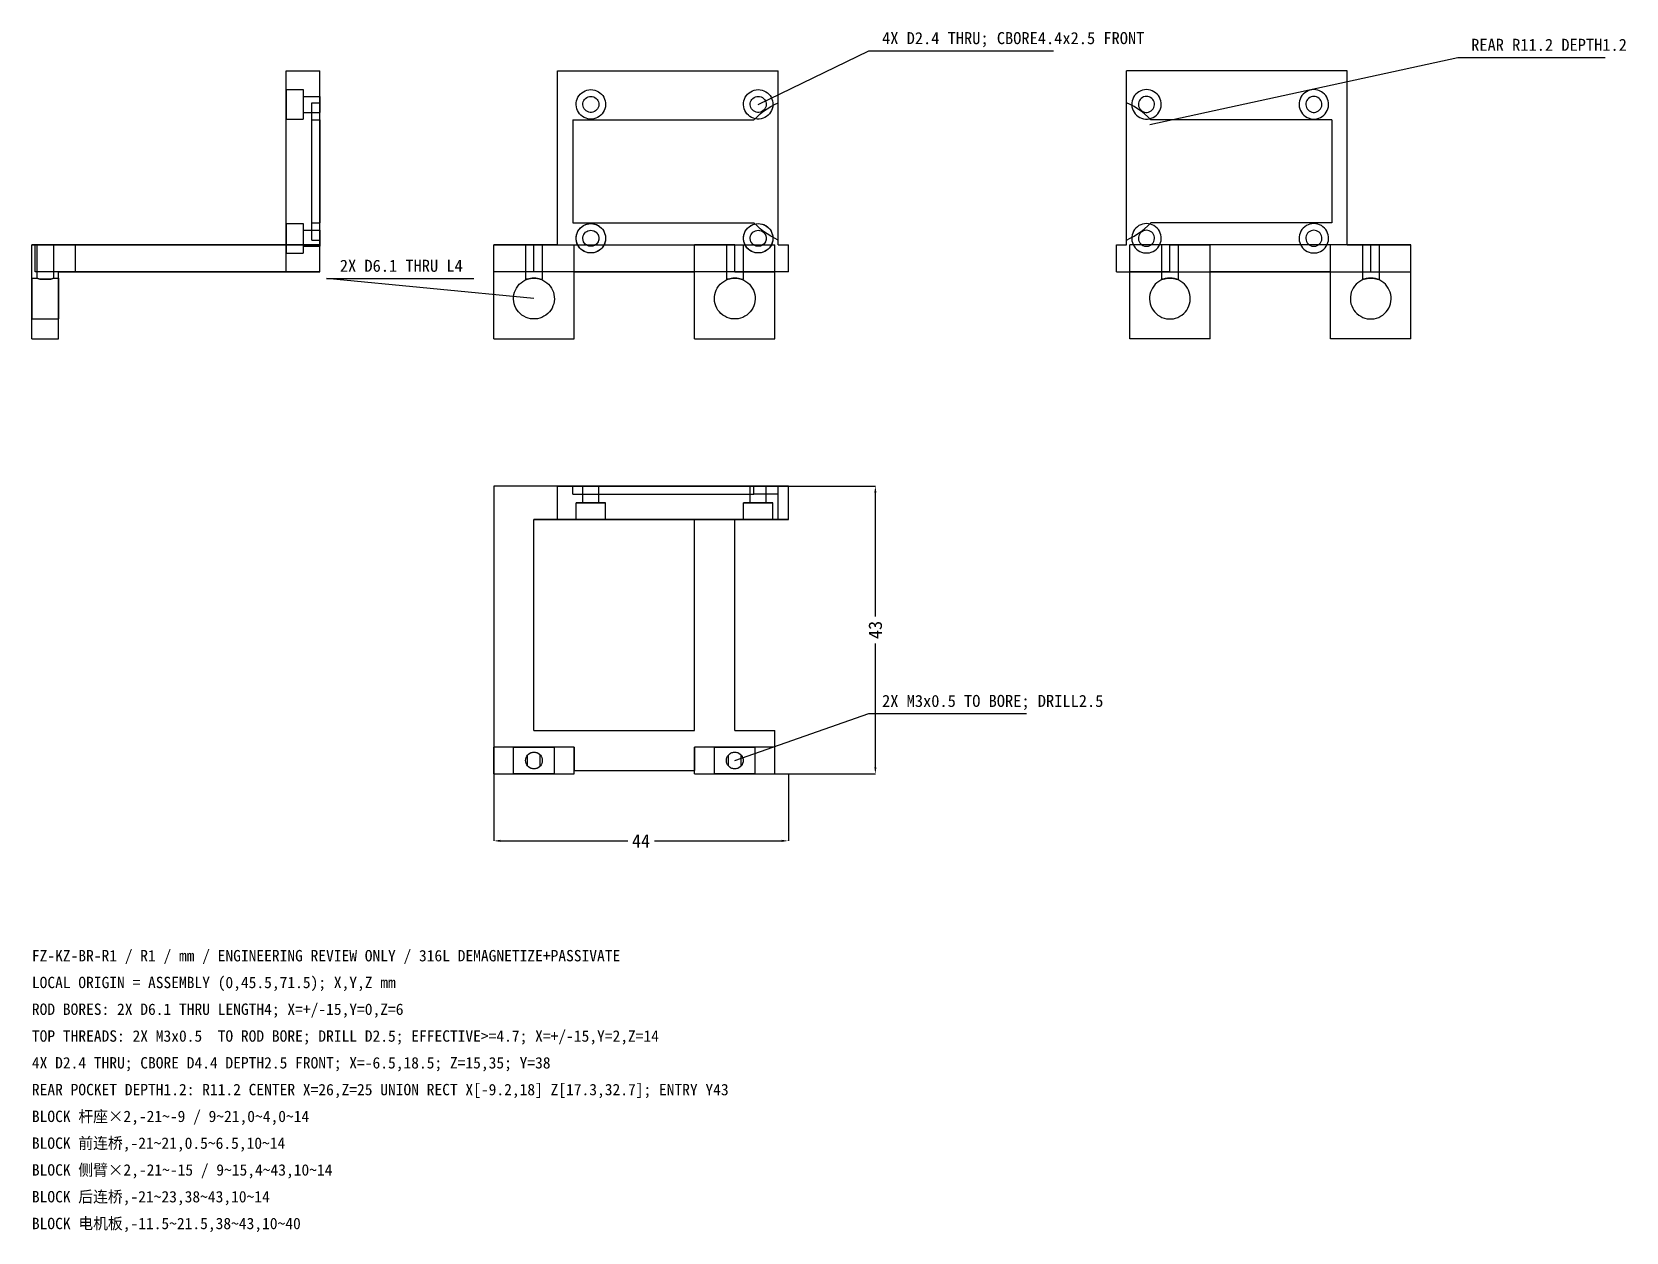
# Model space of a CAD drawing. Header units: millimetres. Extents: x -90 to 148, y -68 to 111.
import ezdxf

# ---------------------------------------------------------------- set-up
doc = ezdxf.new("R2010")
doc.units = ezdxf.units.MM
for name, color, linetype in [('DIM', 3, 'Continuous'), ('HIDDEN', 8, 'Continuous'), ('LEADERS', 4, 'Continuous'), ('NOTES', 7, 'Continuous'), ('VISIBLE', 7, 'Continuous')]:
    doc.layers.add(name, color=color, linetype=linetype)
doc.dimstyles.get("Standard").update_dxf_attribs({"dimtxt": 2.5, "dimasz": 2.5, "dimexe": 1.25, "dimexo": 0.625, "dimtad": 1, "dimcen": 2.5, "dimazin": 3, "dimtfac": 1, "dimtmove": 0, "dimatfit": 3})

msp = doc.modelspace()

# ---------------------------------------------------------------- texts
at = {"layer": 'NOTES'}
for s, height, p in [('4X D2.4 THRU; CBORE4.4x2.5 FRONT', 1.8, (37, 109)), ('REAR R11.2 DEPTH1.2', 1.8, (125, 108)), ('2X D6.1 THRU L4', 1.8, (-44, 75)), ('2X M3x0.5 TO BORE; DRILL2.5', 1.8, (37, 10)), ('FZ-KZ-BR-R1 / R1 / mm / ENGINEERING REVIEW ONLY / 316L DEMAGNETIZE+PASSIVATE', 1.7, (-90, -28)), ('LOCAL ORIGIN = ASSEMBLY (0,45.5,71.5); X,Y,Z mm', 1.7, (-90, -32)), ('ROD BORES: 2X D6.1 THRU LENGTH4; X=+/-15,Y=0,Z=6', 1.7, (-90, -36)), ('TOP THREADS: 2X M3x0.5  TO ROD BORE; DRILL D2.5; EFFECTIVE>=4.7; X=+/-15,Y=2,Z=14', 1.7, (-90, -40)), ('4X D2.4 THRU; CBORE D4.4 DEPTH2.5 FRONT; X=-6.5,18.5; Z=15,35; Y=38', 1.7, (-90, -44)), ('REAR POCKET DEPTH1.2: R11.2 CENTER X=26,Z=25 UNION RECT X[-9.2,18] Z[17.3,32.7]; ENTRY Y43', 1.7, (-90, -48)), ('BLOCK 杆座×2,-21~-9 / 9~21,0~4,0~14', 1.7, (-90, -52)), ('BLOCK 前连桥,-21~21,0.5~6.5,10~14', 1.7, (-90, -56)), ('BLOCK 侧臂×2,-21~-15 / 9~15,4~43,10~14', 1.7, (-90, -60)), ('BLOCK 后连桥,-21~23,38~43,10~14', 1.7, (-90, -64)), ('BLOCK 电机板,-11.5~21.5,38~43,10~40', 1.7, (-90, -68))]:
    msp.add_text(s, height=height, dxfattribs=at).set_placement(p)

# ---------------------------------------------------------------- blocks, each defined once
blk = doc.blocks.new('_CLOSEDFILLED')
at = {"color": 0, "linetype": 'BYBLOCK'}
blk.add_solid([(-1, 0.16), (0, 0), (-1, -0.16)], dxfattribs=at)
blk = doc.blocks.new('*D1')
for p, q in [((-21, 0), (-21, -10)), ((23, 0), (23, -10)), ((-20, -10), (-1, -10)), ((3, -10), (22, -10))]:
    blk.add_line(p, q)
at = {"layer": 'Defpoints'}
for p in [(-21, 0), (23, 0), (-21, -10)]:
    blk.add_point(p, dxfattribs=at)
at = {"layer": 'DIM', "rotation": 180}
blk.add_blockref('_CLOSEDFILLED', (-21, -10), dxfattribs=at)
at = {"layer": 'DIM'}
blk.add_blockref('_CLOSEDFILLED', (23, -10), dxfattribs=at)
at = {"layer": 'DIM', "insert": (1, -10), "char_height": 2, "attachment_point": 5}
blk.add_mtext('44', dxfattribs=at)
blk = doc.blocks.new('*D2')
for p, q in [((21, 43), (36, 43)), ((36, 23.5), (36, 42)), ((36, 1), (36, 19.5)), ((21, 0), (36, 0))]:
    blk.add_line(p, q)
at = {"layer": 'Defpoints'}
for p in [(21, 43), (21, 0), (36, 0)]:
    blk.add_point(p, dxfattribs=at)
at = {"layer": 'DIM'}
for p, rotation in [((36, 43), 90), ((36, 0), 270)]:
    blk.add_blockref('_CLOSEDFILLED', p, dxfattribs=dict(at, rotation=rotation))
at = {"layer": 'DIM', "insert": (36, 21.5), "char_height": 2, "attachment_point": 5, "rotation": 90}
blk.add_mtext('43', dxfattribs=at)

# ---------------------------------------------------------------- dimensions: what is measured, and where the dimension line sits
at = {"layer": 'DIM'}
dim = msp.add_linear_dim(base=(36, 0), p1=(21, 0), p2=(21, 43), angle=90, dimstyle='Standard', override={"dimtxt": 2, "dimasz": 1, "dimdec": 4}, dxfattribs=at)
dim.commit()
dim.dimension.update_dxf_attribs({"geometry": '*D2', "text_midpoint": (36, 21.5)})
dim = msp.add_linear_dim(base=(-21, -10), p1=(-21, 0), p2=(23, 0), dimstyle='Standard', override={"dimtxt": 2, "dimasz": 1, "dimdec": 4}, dxfattribs=at)
dim.commit()
dim.dimension.update_dxf_attribs({"geometry": '*D1', "text_midpoint": (1, -10)})

# ---------------------------------------------------------------- linework, layer by layer
at = {"layer": 'HIDDEN'}
for points in [[(-47, 79), (-47, 105)], [(21.5, 100.25622), (21.5, 105)], [(73.5, 79), (73.5, 105)], [(-52, 102.2), (-52, 102.14484), (-52, 101.98213), (-52, 101.72003), (-52, 101.37168), (-52, 100.95454), (-52, 100.48955), (-52, 100), (-52, 99.51045), (-52, 99.04546), (-52, 98.62832), (-52, 98.27997), (-52, 98.01787), (-52, 97.85516), (-52, 97.8)], [(-52, 102.2), (-49.5, 102.2)], [(-49.5, 102.2), (-49.5, 102.14484), (-49.5, 101.98213), (-49.5, 101.72003), (-49.5, 101.37168), (-49.5, 100.95454), (-49.5, 100.48955), (-49.5, 100), (-49.5, 99.51045), (-49.5, 99.04546), (-49.5, 98.62832), (-49.5, 98.27997), (-49.5, 98.01787), (-49.5, 97.85516), (-49.5, 97.8)], [(-49.5, 101.2), (-47, 101.2)], [(-49.5, 101.2), (-49.5, 101.16991), (-49.5, 101.08116), (-49.5, 100.9382), (-49.5, 100.74819), (-49.5, 100.52066), (-49.5, 100.26703), (-49.5, 100), (-49.5, 99.73297), (-49.5, 99.47934), (-49.5, 99.25181), (-49.5, 99.0618), (-49.5, 98.91884), (-49.5, 98.83009), (-49.5, 98.8)], [(-48.2, 97.7), (-48.2, 97.9288), (-48.2, 98.15116), (-48.2, 98.36688), (-48.2, 98.5758), (-48.2, 98.77774), (-48.2, 98.97255), (-48.2, 99.16005), (-48.2, 99.34011), (-48.2, 99.51257), (-48.2, 99.67729), (-48.2, 99.83414), (-48.2, 99.98299), (-48.2, 100.12372), (-48.2, 100.25622)], [(-47, 101.2), (-47, 101.16991), (-47, 101.08116), (-47, 100.9382), (-47, 100.74819), (-47, 100.52066), (-47, 100.26703), (-47, 100), (-47, 99.73297), (-47, 99.47934), (-47, 99.25181), (-47, 99.0618), (-47, 98.91884), (-47, 98.83009), (-47, 98.8)], [(17.86673, 97.7), (18.31894, 98.15116), (18.79614, 98.5758), (19.29676, 98.97255), (19.81919, 99.34011), (20.36173, 99.67729), (20.92261, 99.98299), (21.5, 100.25622)], [(21.5, 79.74378), (21.5, 100.25622)], [(76.5, 102.2), (76.20677, 102.18037), (75.91877, 102.12183), (75.64114, 102.02543), (75.37884, 101.89288), (75.13655, 101.72656), (74.91859, 101.52942), (74.72885, 101.305), (74.57071, 101.05728), (74.447, 100.7907), (74.35993, 100.51), (74.31105, 100.22021), (74.30123, 99.92649), (74.33065, 99.63408), (74.39877, 99.34819), (74.5044, 99.07394), (74.64564, 98.81622), (74.81997, 98.57962), (75.02427, 98.36837), (75.25492, 98.18623), (75.50778, 98.03646), (75.77835, 97.92173), (76.06179, 97.84408), (76.35306, 97.80491), (76.64694, 97.80491), (76.93821, 97.84408), (77.22165, 97.92173), (77.49222, 98.03646), (77.74508, 98.18623), (77.97573, 98.36837), (78.18003, 98.57962), (78.35436, 98.81622), (78.4956, 99.07394), (78.60123, 99.34819), (78.66935, 99.63408), (78.69877, 99.92649), (78.68895, 100.22021), (78.64007, 100.51), (78.553, 100.7907), (78.42929, 101.05728), (78.27115, 101.305), (78.08141, 101.52942), (77.86345, 101.72656), (77.62116, 101.89288), (77.35886, 102.02543), (77.08123, 102.12183), (76.79323, 102.18037), (76.5, 102.2)], [(101.5, 102.2), (101.20677, 102.18037), (100.91877, 102.12183), (100.64114, 102.02543), (100.37884, 101.89288), (100.13655, 101.72656), (99.91859, 101.52942), (99.72885, 101.305), (99.57071, 101.05728), (99.447, 100.7907), (99.35993, 100.51), (99.31105, 100.22021), (99.30123, 99.92649), (99.33065, 99.63408), (99.39877, 99.34819), (99.5044, 99.07394), (99.64564, 98.81622), (99.81997, 98.57962), (100.02427, 98.36837), (100.25492, 98.18623), (100.50778, 98.03646), (100.77835, 97.92173), (101.06179, 97.84408), (101.35306, 97.80491), (101.64694, 97.80491), (101.93821, 97.84408), (102.22165, 97.92173), (102.49222, 98.03646), (102.74508, 98.18623), (102.97573, 98.36837), (103.18003, 98.57962), (103.35436, 98.81622), (103.4956, 99.07394), (103.60123, 99.34819), (103.66935, 99.63408), (103.69877, 99.92649), (103.68895, 100.22021), (103.64007, 100.51), (103.553, 100.7907), (103.42929, 101.05728), (103.27115, 101.305), (103.08141, 101.52942), (102.86345, 101.72656), (102.62116, 101.89288), (102.35886, 102.02543), (102.08123, 102.12183), (101.79323, 102.18037), (101.5, 102.2)], [(-52, 97.8), (-49.5, 97.8)], [(-49.5, 98.8), (-47, 98.8)], [(-48.2, 82.3), (-48.2, 97.7)], [(-9.2, 97.7), (17.86673, 97.7)], [(-9.2, 97.7), (-9.2, 82.3)], [(-52, 82.2), (-52, 82.14484), (-52, 81.98213), (-52, 81.72003), (-52, 81.37168), (-52, 80.95454), (-52, 80.48955), (-52, 80), (-52, 79.51045), (-52, 79.04546), (-52, 78.62832), (-52, 78.27997), (-52, 78.01787), (-52, 77.85516), (-52, 77.8)], [(-52, 82.2), (-49.5, 82.2)], [(-49.5, 82.2), (-49.5, 82.14484), (-49.5, 81.98213), (-49.5, 81.72003), (-49.5, 81.37168), (-49.5, 80.95454), (-49.5, 80.48955), (-49.5, 80), (-49.5, 79.51045), (-49.5, 79.04546), (-49.5, 78.62832), (-49.5, 78.27997), (-49.5, 78.01787), (-49.5, 77.85516), (-49.5, 77.8)], [(-49.5, 81.2), (-47, 81.2)], [(-49.5, 81.2), (-49.5, 81.16991), (-49.5, 81.08116), (-49.5, 80.9382), (-49.5, 80.74819), (-49.5, 80.52066), (-49.5, 80.26703), (-49.5, 80), (-49.5, 79.73297), (-49.5, 79.47934), (-49.5, 79.25181), (-49.5, 79.0618), (-49.5, 78.91884), (-49.5, 78.83009), (-49.5, 78.8)], [(-48.2, 79.74378), (-48.2, 79.87628), (-48.2, 80.01701), (-48.2, 80.16586), (-48.2, 80.32271), (-48.2, 80.48743), (-48.2, 80.65989), (-48.2, 80.83995), (-48.2, 81.02745), (-48.2, 81.22226), (-48.2, 81.4242), (-48.2, 81.63312), (-48.2, 81.84884), (-48.2, 82.0712), (-48.2, 82.3)], [(-47, 81.2), (-47, 81.16991), (-47, 81.08116), (-47, 80.9382), (-47, 80.74819), (-47, 80.52066), (-47, 80.26703), (-47, 80), (-47, 79.73297), (-47, 79.47934), (-47, 79.25181), (-47, 79.0618), (-47, 78.91884), (-47, 78.83009), (-47, 78.8)], [(-9.2, 82.3), (17.86673, 82.3)], [(-6.5, 82.2), (-6.20677, 82.18037), (-5.91877, 82.12183), (-5.64114, 82.02543), (-5.37884, 81.89288), (-5.13655, 81.72656), (-4.91859, 81.52942), (-4.72885, 81.305), (-4.57071, 81.05728), (-4.447, 80.7907), (-4.35993, 80.51), (-4.31105, 80.22021), (-4.30123, 79.92649), (-4.33065, 79.63408), (-4.39877, 79.34819), (-4.5044, 79.07394), (-4.64564, 78.81622), (-4.81997, 78.57962), (-5.02427, 78.36837), (-5.25492, 78.18623), (-5.50778, 78.03646), (-5.77835, 77.92173), (-6.06179, 77.84408), (-6.35306, 77.80491), (-6.64694, 77.80491), (-6.93821, 77.84408), (-7.22165, 77.92173), (-7.49222, 78.03646), (-7.74508, 78.18623), (-7.97573, 78.36837), (-8.18003, 78.57962), (-8.35436, 78.81622), (-8.4956, 79.07394), (-8.60123, 79.34819), (-8.66935, 79.63408), (-8.69877, 79.92649), (-8.68895, 80.22021), (-8.64007, 80.51), (-8.553, 80.7907), (-8.42929, 81.05728), (-8.27115, 81.305), (-8.08141, 81.52942), (-7.86345, 81.72656), (-7.62116, 81.89288), (-7.35886, 82.02543), (-7.08123, 82.12183), (-6.79323, 82.18037), (-6.5, 82.2)], [(-6.5, 81.2), (-6.28573, 81.18072), (-6.07835, 81.12348), (-5.88452, 81.03014), (-5.71047, 80.90369), (-5.5618, 80.74819), (-5.44329, 80.56864), (-5.35873, 80.37082), (-5.31086, 80.16108), (-5.30121, 79.94616), (-5.33009, 79.73297), (-5.39657, 79.52837), (-5.49851, 79.33892), (-5.63265, 79.17072), (-5.79466, 79.02918), (-5.97934, 78.91884), (-6.18076, 78.84324), (-6.39243, 78.80483), (-6.60757, 78.80483), (-6.81924, 78.84324), (-7.02066, 78.91884), (-7.20534, 79.02918), (-7.36735, 79.17072), (-7.50149, 79.33892), (-7.60343, 79.52837), (-7.66991, 79.73297), (-7.69879, 79.94616), (-7.68914, 80.16108), (-7.64127, 80.37082), (-7.55671, 80.56864), (-7.4382, 80.74819), (-7.28953, 80.90369), (-7.11548, 81.03014), (-6.92165, 81.12348), (-6.71427, 81.18072), (-6.5, 81.2)], [(18.5, 82.2), (18.79323, 82.18037), (19.08123, 82.12183), (19.35886, 82.02543), (19.62116, 81.89288), (19.86345, 81.72656), (20.08141, 81.52942), (20.27115, 81.305), (20.42929, 81.05728), (20.553, 80.7907), (20.64007, 80.51), (20.68895, 80.22021), (20.69877, 79.92649), (20.66935, 79.63408), (20.60123, 79.34819), (20.4956, 79.07394), (20.35436, 78.81622), (20.18003, 78.57962), (19.97573, 78.36837), (19.74508, 78.18623), (19.49222, 78.03646), (19.22165, 77.92173), (18.93821, 77.84408), (18.64694, 77.80491), (18.35306, 77.80491), (18.06179, 77.84408), (17.77835, 77.92173), (17.50778, 78.03646), (17.25492, 78.18623), (17.02427, 78.36837), (16.81997, 78.57962), (16.64564, 78.81622), (16.5044, 79.07394), (16.39877, 79.34819), (16.33065, 79.63408), (16.30123, 79.92649), (16.31105, 80.22021), (16.35993, 80.51), (16.447, 80.7907), (16.57071, 81.05728), (16.72885, 81.305), (16.91859, 81.52942), (17.13655, 81.72656), (17.37884, 81.89288), (17.64114, 82.02543), (17.91877, 82.12183), (18.20677, 82.18037), (18.5, 82.2)], [(18.5, 81.2), (18.71427, 81.18072), (18.92165, 81.12348), (19.11548, 81.03014), (19.28953, 80.90369), (19.4382, 80.74819), (19.55671, 80.56864), (19.64127, 80.37082), (19.68914, 80.16108), (19.69879, 79.94616), (19.66991, 79.73297), (19.60343, 79.52837), (19.50149, 79.33892), (19.36735, 79.17072), (19.20534, 79.02918), (19.02066, 78.91884), (18.81924, 78.84324), (18.60757, 78.80483), (18.39243, 78.80483), (18.18076, 78.84324), (17.97934, 78.91884), (17.79466, 79.02918), (17.63265, 79.17072), (17.49851, 79.33892), (17.39657, 79.52837), (17.33009, 79.73297), (17.30121, 79.94616), (17.31086, 80.16108), (17.35873, 80.37082), (17.44329, 80.56864), (17.5618, 80.74819), (17.71047, 80.90369), (17.88452, 81.03014), (18.07835, 81.12348), (18.28573, 81.18072), (18.5, 81.2)], [(21.5, 79.74378), (20.92261, 80.01701), (20.36173, 80.32271), (19.81919, 80.65989), (19.29676, 81.02745), (18.79614, 81.4242), (18.31894, 81.84884), (17.86673, 82.3)], [(76.5, 82.2), (76.20677, 82.18037), (75.91877, 82.12183), (75.64114, 82.02543), (75.37884, 81.89288), (75.13655, 81.72656), (74.91859, 81.52942), (74.72885, 81.305), (74.57071, 81.05728), (74.447, 80.7907), (74.35993, 80.51), (74.31105, 80.22021), (74.30123, 79.92649), (74.33065, 79.63408), (74.39877, 79.34819), (74.5044, 79.07394), (74.64564, 78.81622), (74.81997, 78.57962), (75.02427, 78.36837), (75.25492, 78.18623), (75.50778, 78.03646), (75.77835, 77.92173), (76.06179, 77.84408), (76.35306, 77.80491), (76.64694, 77.80491), (76.93821, 77.84408), (77.22165, 77.92173), (77.49222, 78.03646), (77.74508, 78.18623), (77.97573, 78.36837), (78.18003, 78.57962), (78.35436, 78.81622), (78.4956, 79.07394), (78.60123, 79.34819), (78.66935, 79.63408), (78.69877, 79.92649), (78.68895, 80.22021), (78.64007, 80.51), (78.553, 80.7907), (78.42929, 81.05728), (78.27115, 81.305), (78.08141, 81.52942), (77.86345, 81.72656), (77.62116, 81.89288), (77.35886, 82.02543), (77.08123, 82.12183), (76.79323, 82.18037), (76.5, 82.2)], [(101.5, 82.2), (101.20677, 82.18037), (100.91877, 82.12183), (100.64114, 82.02543), (100.37884, 81.89288), (100.13655, 81.72656), (99.91859, 81.52942), (99.72885, 81.305), (99.57071, 81.05728), (99.447, 80.7907), (99.35993, 80.51), (99.31105, 80.22021), (99.30123, 79.92649), (99.33065, 79.63408), (99.39877, 79.34819), (99.5044, 79.07394), (99.64564, 78.81622), (99.81997, 78.57962), (100.02427, 78.36837), (100.25492, 78.18623), (100.50778, 78.03646), (100.77835, 77.92173), (101.06179, 77.84408), (101.35306, 77.80491), (101.64694, 77.80491), (101.93821, 77.84408), (102.22165, 77.92173), (102.49222, 78.03646), (102.74508, 78.18623), (102.97573, 78.36837), (103.18003, 78.57962), (103.35436, 78.81622), (103.4956, 79.07394), (103.60123, 79.34819), (103.66935, 79.63408), (103.69877, 79.92649), (103.68895, 80.22021), (103.64007, 80.51), (103.553, 80.7907), (103.42929, 81.05728), (103.27115, 81.305), (103.08141, 81.52942), (102.86345, 81.72656), (102.62116, 81.89288), (102.35886, 82.02543), (102.08123, 82.12183), (101.79323, 82.18037), (101.5, 82.2)], [(-47, 79), (-90, 79)], [(-90, 79), (-89.5, 79)], [(-89.5, 75), (-89.5, 79)], [(-86.75, 79), (-86.78134, 79), (-86.87379, 79), (-87.02271, 79), (-87.22064, 79), (-87.45765, 79), (-87.72185, 79), (-88, 79), (-88.27815, 79), (-88.54235, 79), (-88.77936, 79), (-88.97729, 79), (-89.12621, 79), (-89.21866, 79), (-89.25, 79)], [(-89.25, 79), (-89.24214, 79), (-89.21866, 79), (-89.17985, 79), (-89.12621, 79), (-89.05841, 79), (-88.97729, 79), (-88.88388, 79), (-88.77936, 79), (-88.66504, 79), (-88.54235, 79), (-88.41285, 79), (-88.27815, 79), (-88.13996, 79), (-88, 79)], [(-89.25, 79), (-89.25, 74.05)], [(-88, 79), (-87.86004, 79), (-87.72185, 79), (-87.58715, 79), (-87.45765, 79), (-87.33496, 79), (-87.22064, 79), (-87.11612, 79), (-87.02271, 79), (-86.94159, 79), (-86.87379, 79), (-86.82015, 79), (-86.78134, 79), (-86.75786, 79), (-86.75, 79)], [(-86.75, 79), (-86.75, 74.05)], [(-49.5, 78.8), (-47, 78.8)], [(-21, 75), (-21, 79)], [(-11.5, 79), (-21, 79)], [(-16.25, 79), (-16.21866, 79), (-16.12621, 79), (-15.97729, 79), (-15.77936, 79), (-15.54235, 79), (-15.27815, 79), (-15, 79), (-14.72185, 79), (-14.45765, 79), (-14.22064, 79), (-14.02271, 79), (-13.87379, 79), (-13.78134, 79), (-13.75, 79)], [(-16.25, 79), (-16.25, 73.9)], [(-15, 79), (9, 79)], [(-15, 79), (-11.5, 79)], [(-15, 75), (-15, 79)], [(-13.75, 79), (-13.75, 73.9)], [(-9, 75), (-9, 79)], [(-4.54041, 79), (-4.68569, 78.7557), (-4.86125, 78.53217), (-5.06417, 78.33315), (-5.29106, 78.16194), (-5.53812, 78.02142), (-5.80124, 77.91392), (-6.07602, 77.84124), (-6.35788, 77.8046), (-6.64212, 77.8046), (-6.92398, 77.84124), (-7.19876, 77.91392), (-7.46188, 78.02142), (-7.70894, 78.16194), (-7.93583, 78.33315), (-8.13875, 78.53217), (-8.31431, 78.7557), (-8.45959, 79)], [(-5.83668, 79), (-6.0125, 78.90349), (-6.20194, 78.8376), (-6.39971, 78.8042), (-6.60029, 78.8042), (-6.79806, 78.8376), (-6.9875, 78.90349), (-7.16332, 79)], [(15, 79), (9, 79)], [(9, 75), (9, 79)], [(13.75, 79), (13.78134, 79), (13.87379, 79), (14.02271, 79), (14.22064, 79), (14.45765, 79), (14.72185, 79), (15, 79), (15.27815, 79), (15.54235, 79), (15.77936, 79), (15.97729, 79), (16.12621, 79), (16.21866, 79), (16.25, 79)], [(13.75, 79), (13.75, 73.9)], [(15, 79), (21, 79)], [(15, 75), (15, 79)], [(16.25, 79), (16.25, 73.9)], [(20.45959, 79), (20.31431, 78.7557), (20.13875, 78.53217), (19.93583, 78.33315), (19.70894, 78.16194), (19.46188, 78.02142), (19.19876, 77.91392), (18.92398, 77.84124), (18.64212, 77.8046), (18.35788, 77.8046), (18.07602, 77.84124), (17.80124, 77.91392), (17.53812, 78.02142), (17.29106, 78.16194), (17.06417, 78.33315), (16.86125, 78.53217), (16.68569, 78.7557), (16.54041, 79)], [(19.16332, 79), (18.9875, 78.90349), (18.79806, 78.8376), (18.60029, 78.8042), (18.39971, 78.8042), (18.20194, 78.8376), (18.0125, 78.90349), (17.83668, 79)], [(21, 75), (21, 79)], [(21.5, 79), (21.5, 79.74378)], [(86, 79), (74, 79)], [(75.83668, 79), (74, 79)], [(74, 65), (74, 79)], [(74, 75), (74, 79)], [(80, 79), (77.16332, 79)], [(81.25, 79), (81.21866, 79), (81.12621, 79), (80.97729, 79), (80.77936, 79), (80.54235, 79), (80.27815, 79), (80, 79), (79.72185, 79), (79.45765, 79), (79.22064, 79), (79.02271, 79), (78.87379, 79), (78.78134, 79), (78.75, 79)], [(78.75, 79), (78.75, 73.9)], [(80, 79), (86, 79)], [(80, 75), (80, 79)], [(81.25, 79), (81.25, 73.9)], [(104, 79), (86, 79)], [(100.83668, 79), (86, 79)], [(86, 75), (86, 79)], [(86, 65), (86, 79)], [(106.5, 79), (102.16332, 79)], [(116, 79), (104, 79)], [(104, 65), (104, 79)], [(104, 75), (104, 79)], [(111.25, 79), (111.21866, 79), (111.12621, 79), (110.97729, 79), (110.77936, 79), (110.54235, 79), (110.27815, 79), (110, 79), (109.72185, 79), (109.45765, 79), (109.22064, 79), (109.02271, 79), (108.87379, 79), (108.78134, 79), (108.75, 79)], [(108.75, 79), (108.75, 73.9)], [(110, 75), (110, 79)], [(111.25, 79), (111.25, 73.9)], [(116, 65), (116, 79)], [(-52, 77.8), (-49.5, 77.8)], [(-90, 74.05), (-90, 73.97353), (-90, 73.74796), (-90, 73.38459), (-90, 72.90164), (-90, 72.32335), (-90, 71.67869), (-90, 71), (-90, 70.32131), (-90, 69.67665), (-90, 69.09836), (-90, 68.61541), (-90, 68.25204), (-90, 68.02647), (-90, 67.95)], [(-90, 74.05), (-89.25, 74.05)], [(-86, 75), (-89.5, 75)], [(-89.25, 74.05), (-89.24187, 74.04668), (-89.21791, 74.03699), (-89.12709, 74.00172), (-88.81854, 73.9)], [(-88.81854, 73.9), (-89.12708, 74.00172), (-89.21791, 74.03699), (-89.24187, 74.04668), (-89.25, 74.05)], [(-88.81854, 73.9), (-88.76931, 73.9), (-88.71809, 73.9), (-88.665, 73.9), (-88.61019, 73.9), (-88.55378, 73.9), (-88.49594, 73.9), (-88.43681, 73.9), (-88.37654, 73.9), (-88.31529, 73.9), (-88.25322, 73.9), (-88.19049, 73.9), (-88.12727, 73.9), (-88.06372, 73.9), (-88, 73.9)], [(-87.18146, 73.9), (-87.28191, 73.9), (-87.38981, 73.9), (-87.50406, 73.9), (-87.62346, 73.9), (-87.74678, 73.9), (-87.87273, 73.9), (-88, 73.9), (-88.12727, 73.9), (-88.25322, 73.9), (-88.37654, 73.9), (-88.49594, 73.9), (-88.61019, 73.9), (-88.71809, 73.9), (-88.81854, 73.9)], [(-88.81854, 73.9), (-87.18146, 73.9)], [(-88, 73.9), (-87.93628, 73.9), (-87.87273, 73.9), (-87.80951, 73.9), (-87.74678, 73.9), (-87.68471, 73.9), (-87.62346, 73.9), (-87.56319, 73.9), (-87.50406, 73.9), (-87.44622, 73.9), (-87.38981, 73.9), (-87.335, 73.9), (-87.28191, 73.9), (-87.23069, 73.9), (-87.18146, 73.9)], [(-86.75, 74.05), (-86.75813, 74.04668), (-86.78209, 74.03699), (-86.87291, 74.00172), (-87.18146, 73.9)], [(-87.18146, 73.9), (-86.87292, 74.00172), (-86.78209, 74.03699), (-86.75813, 74.04668), (-86.75, 74.05)], [(-86.75, 74.05), (-86, 74.05)], [(-47, 75), (-86, 75)], [(-86, 74.05), (-86, 73.97353), (-86, 73.74796), (-86, 73.38459), (-86, 72.90164), (-86, 72.32335), (-86, 71.67869), (-86, 71), (-86, 70.32131), (-86, 69.67665), (-86, 69.09836), (-86, 68.61541), (-86, 68.25204), (-86, 68.02647), (-86, 67.95)], [(23, 75), (-21, 75)], [(-9, 75), (-21, 75)], [(-21, 65), (-21, 75)], [(-15.94472, 73.9), (-15.98522, 73.9), (-16.02315, 73.9), (-16.05843, 73.9), (-16.09095, 73.9), (-16.12064, 73.9), (-16.14741, 73.9), (-16.1712, 73.9), (-16.19194, 73.9), (-16.20958, 73.9), (-16.22408, 73.9), (-16.2354, 73.9), (-16.2435, 73.9), (-16.24837, 73.9), (-16.25, 73.9)], [(-15, 74.05), (-15.2814, 74.03699), (-15.54054, 74.00172), (-15.76307, 73.953), (-15.94472, 73.9)], [(-15.94472, 73.9), (-15.76307, 73.953), (-15.54054, 74.00172), (-15.2814, 74.03699), (-15, 74.05)], [(9, 75), (-15, 75)], [(-14.05528, 73.9), (-14.23693, 73.953), (-14.45946, 74.00172), (-14.7186, 74.03699), (-15, 74.05)], [(-15, 74.05), (-14.7186, 74.03699), (-14.45946, 74.00172), (-14.23693, 73.953), (-14.05528, 73.9)], [(-14.05528, 73.9), (-14.01478, 73.9), (-13.97685, 73.9), (-13.94157, 73.9), (-13.90905, 73.9), (-13.87936, 73.9), (-13.85259, 73.9), (-13.8288, 73.9), (-13.80806, 73.9), (-13.79042, 73.9), (-13.77592, 73.9), (-13.7646, 73.9), (-13.7565, 73.9), (-13.75163, 73.9), (-13.75, 73.9)], [(-9, 65), (-9, 75)], [(21, 75), (9, 75)], [(9, 65), (9, 75)], [(14.05528, 73.9), (14.01478, 73.9), (13.97685, 73.9), (13.94157, 73.9), (13.90905, 73.9), (13.87936, 73.9), (13.85259, 73.9), (13.8288, 73.9), (13.80806, 73.9), (13.79042, 73.9), (13.77592, 73.9), (13.7646, 73.9), (13.7565, 73.9), (13.75163, 73.9), (13.75, 73.9)], [(15, 74.05), (14.7186, 74.03699), (14.45946, 74.00172), (14.23693, 73.953), (14.05528, 73.9)], [(14.05528, 73.9), (14.23693, 73.953), (14.45946, 74.00172), (14.7186, 74.03699), (15, 74.05)], [(15, 75), (21, 75)], [(15.94472, 73.9), (15.76307, 73.953), (15.54054, 74.00172), (15.2814, 74.03699), (15, 74.05)], [(15, 74.05), (15.2814, 74.03699), (15.54054, 74.00172), (15.76307, 73.953), (15.94472, 73.9)], [(15.94472, 73.9), (15.98522, 73.9), (16.02315, 73.9), (16.05843, 73.9), (16.09095, 73.9), (16.12064, 73.9), (16.14741, 73.9), (16.1712, 73.9), (16.19194, 73.9), (16.20958, 73.9), (16.22408, 73.9), (16.2354, 73.9), (16.2435, 73.9), (16.24837, 73.9), (16.25, 73.9)], [(21, 65), (21, 75)], [(72, 75), (80, 75)], [(74, 75), (86, 75)], [(80, 75), (74, 75)], [(79.05528, 73.9), (79.01478, 73.9), (78.97685, 73.9), (78.94157, 73.9), (78.90905, 73.9), (78.87936, 73.9), (78.85259, 73.9), (78.8288, 73.9), (78.80806, 73.9), (78.79042, 73.9), (78.77592, 73.9), (78.7646, 73.9), (78.7565, 73.9), (78.75163, 73.9), (78.75, 73.9)], [(79.05528, 73.9), (79.23693, 73.953), (79.45946, 74.00172), (79.7186, 74.03699), (80, 74.05)], [(80, 74.05), (79.7186, 74.03699), (79.45946, 74.00172), (79.23693, 73.953), (79.05528, 73.9)], [(80, 74.05), (80.2814, 74.03699), (80.54054, 74.00172), (80.76307, 73.953), (80.94472, 73.9)], [(80.94472, 73.9), (80.76307, 73.953), (80.54054, 74.00172), (80.2814, 74.03699), (80, 74.05)], [(80.94472, 73.9), (80.98522, 73.9), (81.02315, 73.9), (81.05843, 73.9), (81.09095, 73.9), (81.12064, 73.9), (81.14741, 73.9), (81.1712, 73.9), (81.19194, 73.9), (81.20958, 73.9), (81.22408, 73.9), (81.2354, 73.9), (81.2435, 73.9), (81.24837, 73.9), (81.25, 73.9)], [(104, 75), (86, 75)], [(86, 75), (110, 75)], [(104, 75), (116, 75)], [(109.05528, 73.9), (109.01478, 73.9), (108.97685, 73.9), (108.94157, 73.9), (108.90905, 73.9), (108.87936, 73.9), (108.85259, 73.9), (108.8288, 73.9), (108.80806, 73.9), (108.79042, 73.9), (108.77592, 73.9), (108.7646, 73.9), (108.7565, 73.9), (108.75163, 73.9), (108.75, 73.9)], [(109.05528, 73.9), (109.23693, 73.953), (109.45946, 74.00172), (109.7186, 74.03699), (110, 74.05)], [(110, 74.05), (109.7186, 74.03699), (109.45946, 74.00172), (109.23693, 73.953), (109.05528, 73.9)], [(110, 74.05), (110.2814, 74.03699), (110.54054, 74.00172), (110.76307, 73.953), (110.94472, 73.9)], [(110.94472, 73.9), (110.76307, 73.953), (110.54054, 74.00172), (110.2814, 74.03699), (110, 74.05)], [(110.94472, 73.9), (110.98522, 73.9), (111.02315, 73.9), (111.05843, 73.9), (111.09095, 73.9), (111.12064, 73.9), (111.14741, 73.9), (111.1712, 73.9), (111.19194, 73.9), (111.20958, 73.9), (111.22408, 73.9), (111.2354, 73.9), (111.2435, 73.9), (111.24837, 73.9), (111.25, 73.9)], [(-90, 67.95), (-86, 67.95)], [(23, 43), (-21, 43)], [(-21, 43), (-21, 4)], [(-9.2, 43), (17.86673, 43)], [(-9.2, 41.8), (-9.2, 43)], [(-5.3, 43), (-5.33009, 43), (-5.41884, 43), (-5.5618, 43), (-5.75181, 43), (-5.97934, 43), (-6.23297, 43), (-6.5, 43), (-6.76703, 43), (-7.02066, 43), (-7.24819, 43), (-7.4382, 43), (-7.58116, 43), (-7.66991, 43), (-7.7, 43)], [(-7.7, 43), (-7.69245, 43), (-7.66991, 43), (-7.63266, 43), (-7.58116, 43), (-7.51607, 43), (-7.4382, 43), (-7.34853, 43), (-7.24819, 43), (-7.13844, 43), (-7.02066, 43), (-6.89633, 43), (-6.76703, 43), (-6.63436, 43), (-6.5, 43)], [(-7.7, 40.5), (-7.7, 43)], [(-6.5, 43), (-6.36564, 43), (-6.23297, 43), (-6.10367, 43), (-5.97934, 43), (-5.86156, 43), (-5.75181, 43), (-5.65147, 43), (-5.5618, 43), (-5.48393, 43), (-5.41884, 43), (-5.36734, 43), (-5.33009, 43), (-5.30755, 43), (-5.3, 43)], [(-5.3, 40.5), (-5.3, 43)], [(19.7, 43), (19.66991, 43), (19.58116, 43), (19.4382, 43), (19.24819, 43), (19.02066, 43), (18.76703, 43), (18.5, 43), (18.23297, 43), (17.97934, 43), (17.75181, 43), (17.5618, 43), (17.41884, 43), (17.33009, 43), (17.3, 43)], [(17.3, 43), (17.30755, 43), (17.33009, 43), (17.36734, 43), (17.41884, 43), (17.48393, 43), (17.5618, 43), (17.65147, 43), (17.75181, 43), (17.86156, 43), (17.97934, 43), (18.10367, 43), (18.23297, 43), (18.36564, 43), (18.5, 43)], [(17.3, 40.5), (17.3, 43)], [(17.86673, 43), (18.08962, 43), (18.31894, 43), (18.55451, 43), (18.79614, 43), (19.04362, 43), (19.29676, 43), (19.55536, 43), (19.81919, 43), (20.08806, 43), (20.36173, 43), (20.63999, 43), (20.92261, 43), (21.20936, 43), (21.5, 43)], [(17.86673, 41.8), (17.86673, 43)], [(18.5, 43), (18.63436, 43), (18.76703, 43), (18.89633, 43), (19.02066, 43), (19.13844, 43), (19.24819, 43), (19.34853, 43), (19.4382, 43), (19.51607, 43), (19.58116, 43), (19.63266, 43), (19.66991, 43), (19.69245, 43), (19.7, 43)], [(19.7, 40.5), (19.7, 43)], [(21.5, 41.8), (21.5, 43)], [(-9.2, 41.8), (17.86673, 41.8)], [(-4.3, 40.5), (-4.35516, 40.5), (-4.51787, 40.5), (-4.77997, 40.5), (-5.12832, 40.5), (-5.54546, 40.5), (-6.01045, 40.5), (-6.5, 40.5), (-6.98955, 40.5), (-7.45454, 40.5), (-7.87168, 40.5), (-8.22003, 40.5), (-8.48213, 40.5), (-8.64484, 40.5), (-8.7, 40.5)], [(-8.7, 40.5), (-8.68617, 40.5), (-8.64484, 40.5), (-8.57654, 40.5), (-8.48213, 40.5), (-8.36279, 40.5), (-8.22003, 40.5), (-8.05563, 40.5), (-7.87168, 40.5), (-7.67047, 40.5), (-7.45454, 40.5), (-7.22661, 40.5), (-6.98955, 40.5), (-6.74632, 40.5), (-6.5, 40.5)], [(-8.7, 38), (-8.7, 40.5)], [(-5.3, 40.5), (-5.33009, 40.5), (-5.41884, 40.5), (-5.5618, 40.5), (-5.75181, 40.5), (-5.97934, 40.5), (-6.23297, 40.5), (-6.5, 40.5), (-6.76703, 40.5), (-7.02066, 40.5), (-7.24819, 40.5), (-7.4382, 40.5), (-7.58116, 40.5), (-7.66991, 40.5), (-7.7, 40.5)], [(-7.7, 40.5), (-7.69245, 40.5), (-7.66991, 40.5), (-7.63266, 40.5), (-7.58116, 40.5), (-7.51607, 40.5), (-7.4382, 40.5), (-7.34853, 40.5), (-7.24819, 40.5), (-7.13844, 40.5), (-7.02066, 40.5), (-6.89633, 40.5), (-6.76703, 40.5), (-6.63436, 40.5), (-6.5, 40.5)], [(-6.5, 40.5), (-6.36564, 40.5), (-6.23297, 40.5), (-6.10367, 40.5), (-5.97934, 40.5), (-5.86156, 40.5), (-5.75181, 40.5), (-5.65147, 40.5), (-5.5618, 40.5), (-5.48393, 40.5), (-5.41884, 40.5), (-5.36734, 40.5), (-5.33009, 40.5), (-5.30755, 40.5), (-5.3, 40.5)], [(-6.5, 40.5), (-6.25368, 40.5), (-6.01045, 40.5), (-5.77339, 40.5), (-5.54546, 40.5), (-5.32953, 40.5), (-5.12832, 40.5), (-4.94437, 40.5), (-4.77997, 40.5), (-4.63721, 40.5), (-4.51787, 40.5), (-4.42346, 40.5), (-4.35516, 40.5), (-4.31383, 40.5), (-4.3, 40.5)], [(-4.3, 38), (-4.3, 40.5)], [(20.7, 40.5), (20.64484, 40.5), (20.48213, 40.5), (20.22003, 40.5), (19.87168, 40.5), (19.45454, 40.5), (18.98955, 40.5), (18.5, 40.5), (18.01045, 40.5), (17.54546, 40.5), (17.12832, 40.5), (16.77997, 40.5), (16.51787, 40.5), (16.35516, 40.5), (16.3, 40.5)], [(16.3, 40.5), (16.31383, 40.5), (16.35516, 40.5), (16.42346, 40.5), (16.51787, 40.5), (16.63721, 40.5), (16.77997, 40.5), (16.94437, 40.5), (17.12832, 40.5), (17.32953, 40.5), (17.54546, 40.5), (17.77339, 40.5), (18.01045, 40.5), (18.25368, 40.5), (18.5, 40.5)], [(16.3, 38), (16.3, 40.5)], [(19.7, 40.5), (19.66991, 40.5), (19.58116, 40.5), (19.4382, 40.5), (19.24819, 40.5), (19.02066, 40.5), (18.76703, 40.5), (18.5, 40.5), (18.23297, 40.5), (17.97934, 40.5), (17.75181, 40.5), (17.5618, 40.5), (17.41884, 40.5), (17.33009, 40.5), (17.3, 40.5)], [(17.3, 40.5), (17.30755, 40.5), (17.33009, 40.5), (17.36734, 40.5), (17.41884, 40.5), (17.48393, 40.5), (17.5618, 40.5), (17.65147, 40.5), (17.75181, 40.5), (17.86156, 40.5), (17.97934, 40.5), (18.10367, 40.5), (18.23297, 40.5), (18.36564, 40.5), (18.5, 40.5)], [(21.5, 41.8), (21.20936, 41.8), (20.92261, 41.8), (20.63999, 41.8), (20.36173, 41.8), (20.08806, 41.8), (19.81919, 41.8), (19.55536, 41.8), (19.29676, 41.8), (19.04362, 41.8), (18.79614, 41.8), (18.55451, 41.8), (18.31894, 41.8), (18.08962, 41.8), (17.86673, 41.8)], [(18.5, 40.5), (18.63436, 40.5), (18.76703, 40.5), (18.89633, 40.5), (19.02066, 40.5), (19.13844, 40.5), (19.24819, 40.5), (19.34853, 40.5), (19.4382, 40.5), (19.51607, 40.5), (19.58116, 40.5), (19.63266, 40.5), (19.66991, 40.5), (19.69245, 40.5), (19.7, 40.5)], [(18.5, 40.5), (18.74632, 40.5), (18.98955, 40.5), (19.22661, 40.5), (19.45454, 40.5), (19.67047, 40.5), (19.87168, 40.5), (20.05563, 40.5), (20.22003, 40.5), (20.36279, 40.5), (20.48213, 40.5), (20.57654, 40.5), (20.64484, 40.5), (20.68617, 40.5), (20.7, 40.5)], [(20.7, 38), (20.7, 40.5)], [(9, 38), (-15, 38)], [(-4.3, 38), (-4.35516, 38), (-4.51787, 38), (-4.77997, 38), (-5.12832, 38), (-5.54546, 38), (-6.01045, 38), (-6.5, 38), (-6.98955, 38), (-7.45454, 38), (-7.87168, 38), (-8.22003, 38), (-8.48213, 38), (-8.64484, 38), (-8.7, 38)], [(-8.7, 38), (-8.68617, 38), (-8.64484, 38), (-8.57654, 38), (-8.48213, 38), (-8.36279, 38), (-8.22003, 38), (-8.05563, 38), (-7.87168, 38), (-7.67047, 38), (-7.45454, 38), (-7.22661, 38), (-6.98955, 38), (-6.74632, 38), (-6.5, 38)], [(-6.5, 38), (-6.25368, 38), (-6.01045, 38), (-5.77339, 38), (-5.54546, 38), (-5.32953, 38), (-5.12832, 38), (-4.94437, 38), (-4.77997, 38), (-4.63721, 38), (-4.51787, 38), (-4.42346, 38), (-4.35516, 38), (-4.31383, 38), (-4.3, 38)], [(15, 38), (9, 38)], [(23, 38), (15, 38)], [(20.7, 38), (20.64484, 38), (20.48213, 38), (20.22003, 38), (19.87168, 38), (19.45454, 38), (18.98955, 38), (18.5, 38), (18.01045, 38), (17.54546, 38), (17.12832, 38), (16.77997, 38), (16.51787, 38), (16.35516, 38), (16.3, 38)], [(16.3, 38), (16.31383, 38), (16.35516, 38), (16.42346, 38), (16.51787, 38), (16.63721, 38), (16.77997, 38), (16.94437, 38), (17.12832, 38), (17.32953, 38), (17.54546, 38), (17.77339, 38), (18.01045, 38), (18.25368, 38), (18.5, 38)], [(18.5, 38), (18.74632, 38), (18.98955, 38), (19.22661, 38), (19.45454, 38), (19.67047, 38), (19.87168, 38), (20.05563, 38), (20.22003, 38), (20.36279, 38), (20.48213, 38), (20.57654, 38), (20.64484, 38), (20.68617, 38), (20.7, 38)], [(21, 4), (21, 6.5)], [(-9, 4), (-21, 4)], [(-21, 0), (-21, 4)], [(-11.95, 4), (-12.02647, 4), (-12.25204, 4), (-12.61541, 4), (-13.09836, 4), (-13.67665, 4), (-14.32131, 4), (-15, 4), (-15.67869, 4), (-16.32335, 4), (-16.90164, 4), (-17.38459, 4), (-17.74796, 4), (-17.97353, 4), (-18.05, 4)], [(-18.05, 4), (-18.03082, 4), (-17.97353, 4), (-17.87884, 4), (-17.74796, 4), (-17.58251, 4), (-17.38459, 4), (-17.15668, 4), (-16.90164, 4), (-16.6227, 4), (-16.32335, 4), (-16.00735, 4), (-15.67869, 4), (-15.34149, 4), (-15, 4)], [(-18.05, 0), (-18.05, 4)], [(-16.25, 2), (-16.23014, 2.22193), (-16.1712, 2.43681), (-16.07504, 2.6378), (-15.94472, 2.81854)], [(-15.94472, 2.81854), (-15.85913, 2.90796), (-15.76307, 2.99007), (-15.65676, 3.06356), (-15.54054, 3.12708), (-15.41488, 3.17914), (-15.2814, 3.21791), (-15.14232, 3.24187), (-15, 3.25)], [(-15, 4), (-14.65851, 4), (-14.32131, 4), (-13.99265, 4), (-13.67665, 4), (-13.3773, 4), (-13.09836, 4), (-12.84332, 4), (-12.61541, 4), (-12.41749, 4), (-12.25204, 4), (-12.12116, 4), (-12.02647, 4), (-11.96918, 4), (-11.95, 4)], [(-15, 3.25), (-14.85768, 3.24187), (-14.7186, 3.21791), (-14.58513, 3.17914), (-14.45946, 3.12709), (-14.34324, 3.06357), (-14.23693, 2.99007), (-14.14087, 2.90796), (-14.05528, 2.81854)], [(-14.05528, 2.81854), (-13.92496, 2.6378), (-13.8288, 2.43681), (-13.76986, 2.22193), (-13.75, 2), (-13.76986, 1.77807), (-13.8288, 1.56319), (-13.92496, 1.3622), (-14.05528, 1.18146)], [(-11.95, 0), (-11.95, 4)], [(-9, 4), (-9, 0.5)], [(-9, 0), (-9, 4)], [(9, 4), (9, 0.5)], [(21, 4), (9, 4)], [(9, 0), (9, 4)], [(18.05, 4), (17.97353, 4), (17.74796, 4), (17.38459, 4), (16.90164, 4), (16.32335, 4), (15.67869, 4), (15, 4), (14.32131, 4), (13.67665, 4), (13.09836, 4), (12.61541, 4), (12.25204, 4), (12.02647, 4), (11.95, 4)], [(11.95, 4), (11.96918, 4), (12.02647, 4), (12.12116, 4), (12.25204, 4), (12.41749, 4), (12.61541, 4), (12.84332, 4), (13.09836, 4), (13.3773, 4), (13.67665, 4), (13.99265, 4), (14.32131, 4), (14.65851, 4), (15, 4)], [(11.95, 0), (11.95, 4)], [(13.75, 2), (13.76986, 2.22193), (13.8288, 2.43681), (13.92496, 2.6378), (14.05528, 2.81854)], [(14.05528, 2.81854), (14.14087, 2.90796), (14.23693, 2.99007), (14.34324, 3.06356), (14.45946, 3.12708), (14.58512, 3.17914), (14.7186, 3.21791), (14.85768, 3.24187), (15, 3.25)], [(15, 4), (15.34149, 4), (15.67869, 4), (16.00735, 4), (16.32335, 4), (16.6227, 4), (16.90164, 4), (17.15668, 4), (17.38459, 4), (17.58251, 4), (17.74796, 4), (17.87884, 4), (17.97353, 4), (18.03082, 4), (18.05, 4)], [(15, 3.25), (15.14232, 3.24187), (15.2814, 3.21791), (15.41487, 3.17914), (15.54054, 3.12709), (15.65676, 3.06357), (15.76307, 2.99007), (15.85913, 2.90796), (15.94472, 2.81854)], [(15.94472, 2.81854), (16.07504, 2.6378), (16.1712, 2.43681), (16.23014, 2.22193), (16.25, 2), (16.23014, 1.77807), (16.1712, 1.56319), (16.07504, 1.3622), (15.94472, 1.18146)], [(18.05, 0), (18.05, 4)], [(21, 0), (21, 4)], [(-11.95, 0), (-12.02647, 0), (-12.25204, 0), (-12.61541, 0), (-13.09836, 0), (-13.67665, 0), (-14.32131, 0), (-15, 0), (-15.67869, 0), (-16.32335, 0), (-16.90164, 0), (-17.38459, 0), (-17.74796, 0), (-17.97353, 0), (-18.05, 0)], [(-18.05, 0), (-18.03082, 0), (-17.97353, 0), (-17.87884, 0), (-17.74796, 0), (-17.58251, 0), (-17.38459, 0), (-17.15668, 0), (-16.90164, 0), (-16.6227, 0), (-16.32335, 0), (-16.00735, 0), (-15.67869, 0), (-15.34149, 0), (-15, 0)], [(-15.94472, 1.18146), (-16.07504, 1.3622), (-16.1712, 1.56319), (-16.23014, 1.77807), (-16.25, 2)], [(-15, 0.75), (-15.14232, 0.75813), (-15.2814, 0.78209), (-15.41487, 0.82086), (-15.54054, 0.87291), (-15.65676, 0.93643), (-15.76307, 1.00993), (-15.85913, 1.09204), (-15.94472, 1.18146)], [(-14.05528, 1.18146), (-14.14087, 1.09204), (-14.23693, 1.00993), (-14.34324, 0.93644), (-14.45946, 0.87292), (-14.58512, 0.82086), (-14.7186, 0.78209), (-14.85768, 0.75813), (-15, 0.75)], [(-15, 0), (-14.65851, 0), (-14.32131, 0), (-13.99265, 0), (-13.67665, 0), (-13.3773, 0), (-13.09836, 0), (-12.84332, 0), (-12.61541, 0), (-12.41749, 0), (-12.25204, 0), (-12.12116, 0), (-12.02647, 0), (-11.96918, 0), (-11.95, 0)], [(18.05, 0), (17.97353, 0), (17.74796, 0), (17.38459, 0), (16.90164, 0), (16.32335, 0), (15.67869, 0), (15, 0), (14.32131, 0), (13.67665, 0), (13.09836, 0), (12.61541, 0), (12.25204, 0), (12.02647, 0), (11.95, 0)], [(11.95, 0), (11.96918, 0), (12.02647, 0), (12.12116, 0), (12.25204, 0), (12.41749, 0), (12.61541, 0), (12.84332, 0), (13.09836, 0), (13.3773, 0), (13.67665, 0), (13.99265, 0), (14.32131, 0), (14.65851, 0), (15, 0)], [(14.05528, 1.18146), (13.92496, 1.3622), (13.8288, 1.56319), (13.76986, 1.77807), (13.75, 2)], [(15, 0.75), (14.85768, 0.75813), (14.7186, 0.78209), (14.58513, 0.82086), (14.45946, 0.87291), (14.34324, 0.93643), (14.23693, 1.00993), (14.14087, 1.09204), (14.05528, 1.18146)], [(15.94472, 1.18146), (15.85913, 1.09204), (15.76307, 1.00993), (15.65676, 0.93644), (15.54054, 0.87292), (15.41488, 0.82086), (15.2814, 0.78209), (15.14232, 0.75813), (15, 0.75)], [(15, 0), (15.34149, 0), (15.67869, 0), (16.00735, 0), (16.32335, 0), (16.6227, 0), (16.90164, 0), (17.15668, 0), (17.38459, 0), (17.58251, 0), (17.74796, 0), (17.87884, 0), (17.97353, 0), (18.03082, 0), (18.05, 0)]]:
    msp.add_lwpolyline(points, dxfattribs=at)
at = {"layer": 'LEADERS'}
for points in [[(18.5, 100), (35, 108), (62.6, 108)], [(77, 97), (123, 107), (145, 107)], [(-15, 71), (-46, 74), (-24, 74)], [(15, 2), (35, 9), (58.6, 9)]]:
    msp.add_lwpolyline(points, dxfattribs=at)
at = {"layer": 'VISIBLE'}
for points in [[(-52, 79), (-52, 105)], [(-52, 105), (-47, 105)], [(-47, 100.25622), (-47, 105)], [(-11.5, 79), (-11.5, 105)], [(-11.5, 105), (21.5, 105)], [(21.5, 79), (21.5, 105)], [(106.5, 105), (73.5, 105)], [(73.5, 100.25622), (73.5, 105)], [(106.5, 79), (106.5, 105)], [(-48.2, 79.74378), (-48.2, 100.25622)], [(-48.2, 100.25622), (-47, 100.25622)], [(-47, 97.7), (-47, 97.9288), (-47, 98.15116), (-47, 98.36688), (-47, 98.5758), (-47, 98.77774), (-47, 98.97255), (-47, 99.16005), (-47, 99.34011), (-47, 99.51257), (-47, 99.67729), (-47, 99.83414), (-47, 99.98299), (-47, 100.12372), (-47, 100.25622)], [(-6.5, 102.2), (-6.20677, 102.18037), (-5.91877, 102.12183), (-5.64114, 102.02543), (-5.37884, 101.89288), (-5.13655, 101.72656), (-4.91859, 101.52942), (-4.72885, 101.305), (-4.57071, 101.05728), (-4.447, 100.7907), (-4.35993, 100.51), (-4.31105, 100.22021), (-4.30123, 99.92649), (-4.33065, 99.63408), (-4.39877, 99.34819), (-4.5044, 99.07394), (-4.64564, 98.81622), (-4.81997, 98.57962), (-5.02427, 98.36837), (-5.25492, 98.18623), (-5.50778, 98.03646), (-5.77835, 97.92173), (-6.06179, 97.84408), (-6.35306, 97.80491), (-6.64694, 97.80491), (-6.93821, 97.84408), (-7.22165, 97.92173), (-7.49222, 98.03646), (-7.74508, 98.18623), (-7.97573, 98.36837), (-8.18003, 98.57962), (-8.35436, 98.81622), (-8.4956, 99.07394), (-8.60123, 99.34819), (-8.66935, 99.63408), (-8.69877, 99.92649), (-8.68895, 100.22021), (-8.64007, 100.51), (-8.553, 100.7907), (-8.42929, 101.05728), (-8.27115, 101.305), (-8.08141, 101.52942), (-7.86345, 101.72656), (-7.62116, 101.89288), (-7.35886, 102.02543), (-7.08123, 102.12183), (-6.79323, 102.18037), (-6.5, 102.2)], [(-6.5, 101.2), (-6.28573, 101.18072), (-6.07835, 101.12348), (-5.88452, 101.03014), (-5.71047, 100.90369), (-5.5618, 100.74819), (-5.44329, 100.56864), (-5.35873, 100.37082), (-5.31086, 100.16108), (-5.30121, 99.94616), (-5.33009, 99.73297), (-5.39657, 99.52837), (-5.49851, 99.33892), (-5.63265, 99.17072), (-5.79466, 99.02918), (-5.97934, 98.91884), (-6.18076, 98.84324), (-6.39243, 98.80483), (-6.60757, 98.80483), (-6.81924, 98.84324), (-7.02066, 98.91884), (-7.20534, 99.02918), (-7.36735, 99.17072), (-7.50149, 99.33892), (-7.60343, 99.52837), (-7.66991, 99.73297), (-7.69879, 99.94616), (-7.68914, 100.16108), (-7.64127, 100.37082), (-7.55671, 100.56864), (-7.4382, 100.74819), (-7.28953, 100.90369), (-7.11548, 101.03014), (-6.92165, 101.12348), (-6.71427, 101.18072), (-6.5, 101.2)], [(18.5, 102.2), (18.79323, 102.18037), (19.08123, 102.12183), (19.35886, 102.02543), (19.62116, 101.89288), (19.86345, 101.72656), (20.08141, 101.52942), (20.27115, 101.305), (20.42929, 101.05728), (20.553, 100.7907), (20.64007, 100.51), (20.68895, 100.22021), (20.69877, 99.92649), (20.66935, 99.63408), (20.60123, 99.34819), (20.4956, 99.07394), (20.35436, 98.81622), (20.18003, 98.57962), (19.97573, 98.36837), (19.74508, 98.18623), (19.49222, 98.03646), (19.22165, 97.92173), (18.93821, 97.84408), (18.64694, 97.80491), (18.35306, 97.80491), (18.06179, 97.84408), (17.77835, 97.92173), (17.50778, 98.03646), (17.25492, 98.18623), (17.02427, 98.36837), (16.81997, 98.57962), (16.64564, 98.81622), (16.5044, 99.07394), (16.39877, 99.34819), (16.33065, 99.63408), (16.30123, 99.92649), (16.31105, 100.22021), (16.35993, 100.51), (16.447, 100.7907), (16.57071, 101.05728), (16.72885, 101.305), (16.91859, 101.52942), (17.13655, 101.72656), (17.37884, 101.89288), (17.64114, 102.02543), (17.91877, 102.12183), (18.20677, 102.18037), (18.5, 102.2)], [(18.5, 101.2), (18.71427, 101.18072), (18.92165, 101.12348), (19.11548, 101.03014), (19.28953, 100.90369), (19.4382, 100.74819), (19.55671, 100.56864), (19.64127, 100.37082), (19.68914, 100.16108), (19.69879, 99.94616), (19.66991, 99.73297), (19.60343, 99.52837), (19.50149, 99.33892), (19.36735, 99.17072), (19.20534, 99.02918), (19.02066, 98.91884), (18.81924, 98.84324), (18.60757, 98.80483), (18.39243, 98.80483), (18.18076, 98.84324), (17.97934, 98.91884), (17.79466, 99.02918), (17.63265, 99.17072), (17.49851, 99.33892), (17.39657, 99.52837), (17.33009, 99.73297), (17.30121, 99.94616), (17.31086, 100.16108), (17.35873, 100.37082), (17.44329, 100.56864), (17.5618, 100.74819), (17.71047, 100.90369), (17.88452, 101.03014), (18.07835, 101.12348), (18.28573, 101.18072), (18.5, 101.2)], [(77.13327, 97.7), (76.68106, 98.15116), (76.20386, 98.5758), (75.70324, 98.97255), (75.18081, 99.34011), (74.63827, 99.67729), (74.07739, 99.98299), (73.5, 100.25622)], [(73.5, 79.74378), (73.5, 100.25622)], [(76.5, 101.2), (76.28573, 101.18072), (76.07835, 101.12348), (75.88452, 101.03014), (75.71047, 100.90369), (75.5618, 100.74819), (75.44329, 100.56864), (75.35873, 100.37082), (75.31086, 100.16108), (75.30121, 99.94616), (75.33009, 99.73297), (75.39657, 99.52837), (75.49851, 99.33892), (75.63265, 99.17072), (75.79466, 99.02918), (75.97934, 98.91884), (76.18076, 98.84324), (76.39243, 98.80483), (76.60757, 98.80483), (76.81924, 98.84324), (77.02066, 98.91884), (77.20534, 99.02918), (77.36735, 99.17072), (77.50149, 99.33892), (77.60343, 99.52837), (77.66991, 99.73297), (77.69879, 99.94616), (77.68914, 100.16108), (77.64127, 100.37082), (77.55671, 100.56864), (77.4382, 100.74819), (77.28953, 100.90369), (77.11548, 101.03014), (76.92165, 101.12348), (76.71427, 101.18072), (76.5, 101.2)], [(101.5, 101.2), (101.28573, 101.18072), (101.07835, 101.12348), (100.88452, 101.03014), (100.71047, 100.90369), (100.5618, 100.74819), (100.44329, 100.56864), (100.35873, 100.37082), (100.31086, 100.16108), (100.30121, 99.94616), (100.33009, 99.73297), (100.39657, 99.52837), (100.49851, 99.33892), (100.63265, 99.17072), (100.79466, 99.02918), (100.97934, 98.91884), (101.18076, 98.84324), (101.39243, 98.80483), (101.60757, 98.80483), (101.81924, 98.84324), (102.02066, 98.91884), (102.20534, 99.02918), (102.36735, 99.17072), (102.50149, 99.33892), (102.60343, 99.52837), (102.66991, 99.73297), (102.69879, 99.94616), (102.68914, 100.16108), (102.64127, 100.37082), (102.55671, 100.56864), (102.4382, 100.74819), (102.28953, 100.90369), (102.11548, 101.03014), (101.92165, 101.12348), (101.71427, 101.18072), (101.5, 101.2)], [(-48.2, 97.7), (-47, 97.7)], [(-47, 97.7), (-47, 82.3)], [(104.2, 97.7), (77.13327, 97.7)], [(104.2, 97.7), (104.2, 82.3)], [(-48.2, 82.3), (-47, 82.3)], [(-47, 79.74378), (-47, 79.87628), (-47, 80.01701), (-47, 80.16586), (-47, 80.32271), (-47, 80.48743), (-47, 80.65989), (-47, 80.83995), (-47, 81.02745), (-47, 81.22226), (-47, 81.4242), (-47, 81.63312), (-47, 81.84884), (-47, 82.0712), (-47, 82.3)], [(-8.45959, 79), (-8.57096, 79.25763), (-8.64863, 79.52735), (-8.69132, 79.80476), (-8.69834, 80.08534), (-8.66959, 80.36454), (-8.60552, 80.63781), (-8.50718, 80.90069), (-8.37617, 81.14891), (-8.21462, 81.37844), (-8.02516, 81.58552), (-7.81088, 81.7668), (-7.57527, 81.91932), (-7.32215, 82.04061), (-7.05565, 82.12867), (-6.7801, 82.1821), (-6.5, 82.2)], [(-7.16332, 79), (-7.33385, 79.13705), (-7.47667, 79.30278), (-7.58702, 79.49168), (-7.66124, 79.69748), (-7.69687, 79.91333), (-7.69271, 80.13207), (-7.64891, 80.34641), (-7.56693, 80.54924), (-7.44948, 80.73382), (-7.30048, 80.894), (-7.12486, 81.02447), (-6.92848, 81.12089), (-6.71786, 81.18006), (-6.5, 81.2)], [(-6.5, 82.2), (-6.2199, 82.1821), (-5.94435, 82.12867), (-5.67785, 82.04061), (-5.42473, 81.91932), (-5.18912, 81.7668), (-4.97484, 81.58552), (-4.78538, 81.37844), (-4.62383, 81.14891), (-4.49282, 80.90069), (-4.39448, 80.63781), (-4.33041, 80.36454), (-4.30166, 80.08534), (-4.30868, 79.80476), (-4.35137, 79.52735), (-4.42904, 79.25763), (-4.54041, 79)], [(-6.5, 81.2), (-6.28214, 81.18006), (-6.07152, 81.12089), (-5.87514, 81.02447), (-5.69952, 80.894), (-5.55052, 80.73382), (-5.43307, 80.54924), (-5.35109, 80.34641), (-5.30729, 80.13207), (-5.30313, 79.91333), (-5.33876, 79.69748), (-5.41298, 79.49168), (-5.52333, 79.30278), (-5.66615, 79.13705), (-5.83668, 79)], [(16.54041, 79), (16.42904, 79.25763), (16.35137, 79.52735), (16.30868, 79.80476), (16.30166, 80.08534), (16.33041, 80.36454), (16.39448, 80.63781), (16.49282, 80.90069), (16.62383, 81.14891), (16.78538, 81.37844), (16.97484, 81.58552), (17.18912, 81.7668), (17.42473, 81.91932), (17.67785, 82.04061), (17.94435, 82.12867), (18.2199, 82.1821), (18.5, 82.2)], [(17.83668, 79), (17.66615, 79.13705), (17.52333, 79.30278), (17.41298, 79.49168), (17.33876, 79.69748), (17.30313, 79.91333), (17.30729, 80.13207), (17.35109, 80.34641), (17.43307, 80.54924), (17.55052, 80.73382), (17.69952, 80.894), (17.87514, 81.02447), (18.07152, 81.12089), (18.28214, 81.18006), (18.5, 81.2)], [(18.5, 82.2), (18.7801, 82.1821), (19.05565, 82.12867), (19.32215, 82.04061), (19.57527, 81.91932), (19.81088, 81.7668), (20.02516, 81.58552), (20.21462, 81.37844), (20.37617, 81.14891), (20.50718, 80.90069), (20.60552, 80.63781), (20.66959, 80.36454), (20.69834, 80.08534), (20.69132, 79.80476), (20.64863, 79.52735), (20.57096, 79.25763), (20.45959, 79)], [(18.5, 81.2), (18.71786, 81.18006), (18.92848, 81.12089), (19.12486, 81.02447), (19.30048, 80.894), (19.44948, 80.73382), (19.56693, 80.54924), (19.64891, 80.34641), (19.69271, 80.13207), (19.69687, 79.91333), (19.66124, 79.69748), (19.58702, 79.49168), (19.47667, 79.30278), (19.33385, 79.13705), (19.16332, 79)], [(73.5, 79.74378), (74.07739, 80.01701), (74.63827, 80.32271), (75.18081, 80.65989), (75.70324, 81.02745), (76.20386, 81.4242), (76.68106, 81.84884), (77.13327, 82.3)], [(76.5, 81.2), (76.28573, 81.18072), (76.07835, 81.12348), (75.88452, 81.03014), (75.71047, 80.90369), (75.5618, 80.74819), (75.44329, 80.56864), (75.35873, 80.37082), (75.31086, 80.16108), (75.30121, 79.94616), (75.33009, 79.73297), (75.39657, 79.52837), (75.49851, 79.33892), (75.63265, 79.17072), (75.79466, 79.02918), (75.97934, 78.91884), (76.18076, 78.84324), (76.39243, 78.80483), (76.60757, 78.80483), (76.81924, 78.84324), (77.02066, 78.91884), (77.20534, 79.02918), (77.36735, 79.17072), (77.50149, 79.33892), (77.60343, 79.52837), (77.66991, 79.73297), (77.69879, 79.94616), (77.68914, 80.16108), (77.64127, 80.37082), (77.55671, 80.56864), (77.4382, 80.74819), (77.28953, 80.90369), (77.11548, 81.03014), (76.92165, 81.12348), (76.71427, 81.18072), (76.5, 81.2)], [(104.2, 82.3), (77.13327, 82.3)], [(101.5, 81.2), (101.28573, 81.18072), (101.07835, 81.12348), (100.88452, 81.03014), (100.71047, 80.90369), (100.5618, 80.74819), (100.44329, 80.56864), (100.35873, 80.37082), (100.31086, 80.16108), (100.30121, 79.94616), (100.33009, 79.73297), (100.39657, 79.52837), (100.49851, 79.33892), (100.63265, 79.17072), (100.79466, 79.02918), (100.97934, 78.91884), (101.18076, 78.84324), (101.39243, 78.80483), (101.60757, 78.80483), (101.81924, 78.84324), (102.02066, 78.91884), (102.20534, 79.02918), (102.36735, 79.17072), (102.50149, 79.33892), (102.60343, 79.52837), (102.66991, 79.73297), (102.69879, 79.94616), (102.68914, 80.16108), (102.64127, 80.37082), (102.55671, 80.56864), (102.4382, 80.74819), (102.28953, 80.90369), (102.11548, 81.03014), (101.92165, 81.12348), (101.71427, 81.18072), (101.5, 81.2)], [(-90, 79), (-83.5, 79)], [(-90, 65), (-90, 79)], [(-83.5, 79), (-52, 79)], [(-83.5, 75), (-83.5, 79)], [(-52, 75), (-52, 79)], [(-52, 79), (-47, 79)], [(-48.2, 79.74378), (-47, 79.74378)], [(-47, 79), (-47, 79.74378)], [(-47, 75), (-47, 79)], [(-21, 65), (-21, 79)], [(-21, 79), (-9, 79)], [(-9, 79), (9, 79)], [(-9, 65), (-9, 79)], [(9, 79), (21, 79)], [(9, 65), (9, 79)], [(21, 65), (21, 79)], [(21.5, 79), (23, 79)], [(23, 75), (23, 79)], [(72, 75), (72, 79)], [(72, 79), (73.5, 79)], [(73.5, 79), (73.5, 79.74378)], [(77.16332, 79), (75.83668, 79)], [(102.16332, 79), (100.83668, 79)], [(106.5, 79), (116, 79)], [(110, 79), (106.5, 79)], [(116, 75), (116, 79)], [(-86, 75), (-83.5, 75)], [(-86, 65), (-86, 75)], [(-83.5, 75), (-52, 75)], [(-52, 75), (-47, 75)], [(-15, 74.05), (-14.65233, 74.03012), (-14.30918, 73.97074), (-13.97505, 73.87263), (-13.65428, 73.73707), (-13.35105, 73.56582), (-13.06931, 73.36113), (-12.81275, 73.12566), (-12.5847, 72.86248), (-12.38814, 72.57501), (-12.22562, 72.26702), (-12.09928, 71.9425), (-12.01075, 71.6057), (-11.96119, 71.261), (-11.95124, 70.9129), (-11.98104, 70.56594), (-12.0502, 70.22463), (-12.15781, 69.89344), (-12.30248, 69.57666), (-12.48231, 69.27845), (-12.69496, 69.00267), (-12.93767, 68.75294), (-13.20725, 68.5325), (-13.50021, 68.34422), (-13.81273, 68.19057), (-14.14072, 68.07355), (-14.47991, 67.99467), (-14.82588, 67.95497), (-15.17412, 67.95497), (-15.52009, 67.99467), (-15.85928, 68.07355), (-16.18727, 68.19057), (-16.49979, 68.34422), (-16.79275, 68.5325), (-17.06233, 68.75294), (-17.30504, 69.00267), (-17.51769, 69.27845), (-17.69752, 69.57666), (-17.84219, 69.89344), (-17.9498, 70.22463), (-18.01896, 70.56594), (-18.04876, 70.9129), (-18.03881, 71.261), (-17.98925, 71.6057), (-17.90072, 71.9425), (-17.77438, 72.26702), (-17.61186, 72.57501), (-17.4153, 72.86248), (-17.18725, 73.12566), (-16.93069, 73.36113), (-16.64895, 73.56582), (-16.34572, 73.73707), (-16.02495, 73.87263), (-15.69082, 73.97074), (-15.34767, 74.03012), (-15, 74.05)], [(-9, 75), (9, 75)], [(15, 74.05), (15.34767, 74.03012), (15.69082, 73.97074), (16.02495, 73.87263), (16.34572, 73.73707), (16.64895, 73.56582), (16.93069, 73.36113), (17.18725, 73.12566), (17.4153, 72.86248), (17.61186, 72.57501), (17.77438, 72.26702), (17.90072, 71.9425), (17.98925, 71.6057), (18.03881, 71.261), (18.04876, 70.9129), (18.01896, 70.56594), (17.9498, 70.22463), (17.84219, 69.89344), (17.69752, 69.57666), (17.51769, 69.27845), (17.30504, 69.00267), (17.06233, 68.75294), (16.79275, 68.5325), (16.49979, 68.34422), (16.18727, 68.19057), (15.85928, 68.07355), (15.52009, 67.99467), (15.17412, 67.95497), (14.82588, 67.95497), (14.47991, 67.99467), (14.14072, 68.07355), (13.81273, 68.19057), (13.50021, 68.34422), (13.20725, 68.5325), (12.93767, 68.75294), (12.69496, 69.00267), (12.48231, 69.27845), (12.30248, 69.57666), (12.15781, 69.89344), (12.0502, 70.22463), (11.98104, 70.56594), (11.95124, 70.9129), (11.96119, 71.261), (12.01075, 71.6057), (12.09928, 71.9425), (12.22562, 72.26702), (12.38814, 72.57501), (12.5847, 72.86248), (12.81275, 73.12566), (13.06931, 73.36113), (13.35105, 73.56582), (13.65428, 73.73707), (13.97505, 73.87263), (14.30918, 73.97074), (14.65233, 74.03012), (15, 74.05)], [(23, 75), (21, 75)], [(72, 75), (116, 75)], [(74, 65), (74, 75)], [(80, 74.05), (79.65233, 74.03012), (79.30918, 73.97074), (78.97505, 73.87263), (78.65428, 73.73707), (78.35105, 73.56582), (78.06931, 73.36113), (77.81275, 73.12566), (77.5847, 72.86248), (77.38814, 72.57501), (77.22562, 72.26702), (77.09928, 71.9425), (77.01075, 71.6057), (76.96119, 71.261), (76.95124, 70.9129), (76.98104, 70.56594), (77.0502, 70.22463), (77.15781, 69.89344), (77.30248, 69.57666), (77.48231, 69.27845), (77.69496, 69.00267), (77.93767, 68.75294), (78.20725, 68.5325), (78.50021, 68.34422), (78.81273, 68.19057), (79.14072, 68.07355), (79.47991, 67.99467), (79.82588, 67.95497), (80.17412, 67.95497), (80.52009, 67.99467), (80.85928, 68.07355), (81.18727, 68.19057), (81.49979, 68.34422), (81.79275, 68.5325), (82.06233, 68.75294), (82.30504, 69.00267), (82.51769, 69.27845), (82.69752, 69.57666), (82.84219, 69.89344), (82.9498, 70.22463), (83.01896, 70.56594), (83.04876, 70.9129), (83.03881, 71.261), (82.98925, 71.6057), (82.90072, 71.9425), (82.77438, 72.26702), (82.61186, 72.57501), (82.4153, 72.86248), (82.18725, 73.12566), (81.93069, 73.36113), (81.64895, 73.56582), (81.34572, 73.73707), (81.02495, 73.87263), (80.69082, 73.97074), (80.34767, 74.03012), (80, 74.05)], [(86, 65), (86, 75)], [(104, 65), (104, 75)], [(110, 74.05), (109.65233, 74.03012), (109.30918, 73.97074), (108.97505, 73.87263), (108.65428, 73.73707), (108.35105, 73.56582), (108.06931, 73.36113), (107.81275, 73.12566), (107.5847, 72.86248), (107.38814, 72.57501), (107.22562, 72.26702), (107.09928, 71.9425), (107.01075, 71.6057), (106.96119, 71.261), (106.95124, 70.9129), (106.98104, 70.56594), (107.0502, 70.22463), (107.15781, 69.89344), (107.30248, 69.57666), (107.48231, 69.27845), (107.69496, 69.00267), (107.93767, 68.75294), (108.20725, 68.5325), (108.50021, 68.34422), (108.81273, 68.19057), (109.14072, 68.07355), (109.47991, 67.99467), (109.82588, 67.95497), (110.17412, 67.95497), (110.52009, 67.99467), (110.85928, 68.07355), (111.18727, 68.19057), (111.49979, 68.34422), (111.79275, 68.5325), (112.06233, 68.75294), (112.30504, 69.00267), (112.51769, 69.27845), (112.69752, 69.57666), (112.84219, 69.89344), (112.9498, 70.22463), (113.01896, 70.56594), (113.04876, 70.9129), (113.03881, 71.261), (112.98925, 71.6057), (112.90072, 71.9425), (112.77438, 72.26702), (112.61186, 72.57501), (112.4153, 72.86248), (112.18725, 73.12566), (111.93069, 73.36113), (111.64895, 73.56582), (111.34572, 73.73707), (111.02495, 73.87263), (110.69082, 73.97074), (110.34767, 74.03012), (110, 74.05)], [(116, 65), (116, 75)], [(-90, 65), (-86, 65)], [(-21, 65), (-9, 65)], [(9, 65), (21, 65)], [(86, 65), (74, 65)], [(116, 65), (104, 65)], [(-11.5, 43), (-21, 43)], [(-21, 43), (-21, 0)], [(-11.5, 43), (21.5, 43)], [(-11.5, 38), (-11.5, 43)], [(23, 43), (21.5, 43)], [(21.5, 38), (21.5, 43)], [(23, 38), (23, 43)], [(-15, 6.5), (-15, 38)], [(-15, 38), (-11.5, 38)], [(-11.5, 38), (21.5, 38)], [(9, 6.5), (9, 38)], [(15, 6.5), (15, 38)], [(21.5, 38), (23, 38)], [(-15, 6.5), (9, 6.5)], [(15, 6.5), (21, 6.5)], [(21, 0), (21, 6.5)], [(-16.25, 2), (-16.23101, 2.21706), (-16.17462, 2.42753), (-16.08253, 2.625), (-15.95756, 2.80348), (-15.80348, 2.95756), (-15.625, 3.08253), (-15.42753, 3.17462), (-15.21706, 3.23101), (-15, 3.25), (-14.78294, 3.23101), (-14.57247, 3.17462), (-14.375, 3.08253), (-14.19652, 2.95756), (-14.04244, 2.80348), (-13.91747, 2.625), (-13.82538, 2.42753), (-13.76899, 2.21706), (-13.75, 2), (-13.76899, 1.78294), (-13.82538, 1.57247), (-13.91747, 1.375), (-14.04244, 1.19652), (-14.19652, 1.04244), (-14.375, 0.91747), (-14.57247, 0.82538), (-14.78294, 0.76899), (-15, 0.75), (-15.21706, 0.76899), (-15.42753, 0.82538), (-15.625, 0.91747), (-15.80348, 1.04244), (-15.95756, 1.19652), (-16.08253, 1.375), (-16.17462, 1.57247), (-16.23101, 1.78294), (-16.25, 2)], [(-15.94472, 1.18146), (-15.94472, 2.81854)], [(-14.05528, 1.18146), (-14.05528, 2.81854)], [(13.75, 2), (13.76899, 2.21706), (13.82538, 2.42753), (13.91747, 2.625), (14.04244, 2.80348), (14.19652, 2.95756), (14.375, 3.08253), (14.57247, 3.17462), (14.78294, 3.23101), (15, 3.25), (15.21706, 3.23101), (15.42753, 3.17462), (15.625, 3.08253), (15.80348, 2.95756), (15.95756, 2.80348), (16.08253, 2.625), (16.17462, 2.42753), (16.23101, 2.21706), (16.25, 2), (16.23101, 1.78294), (16.17462, 1.57247), (16.08253, 1.375), (15.95756, 1.19652), (15.80348, 1.04244), (15.625, 0.91747), (15.42753, 0.82538), (15.21706, 0.76899), (15, 0.75), (14.78294, 0.76899), (14.57247, 0.82538), (14.375, 0.91747), (14.19652, 1.04244), (14.04244, 1.19652), (13.91747, 1.375), (13.82538, 1.57247), (13.76899, 1.78294), (13.75, 2)], [(14.05528, 1.18146), (14.05528, 2.81854)], [(15.94472, 1.18146), (15.94472, 2.81854)], [(-21, 0), (-9, 0)], [(-9, 0), (-9, 0.5)], [(-9, 0.5), (9, 0.5)], [(9, 0), (9, 0.5)], [(9, 0), (21, 0)]]:
    msp.add_lwpolyline(points, dxfattribs=at)

msp.set_redraw_order([(e.dxf.handle, doc.entitydb.next_handle()) for e in msp.query("TEXT MTEXT ATTDEF DIMENSION ARC_DIMENSION")])  # texts and dimensions are drawn at this point

doc.saveas('drawing.dxf')
